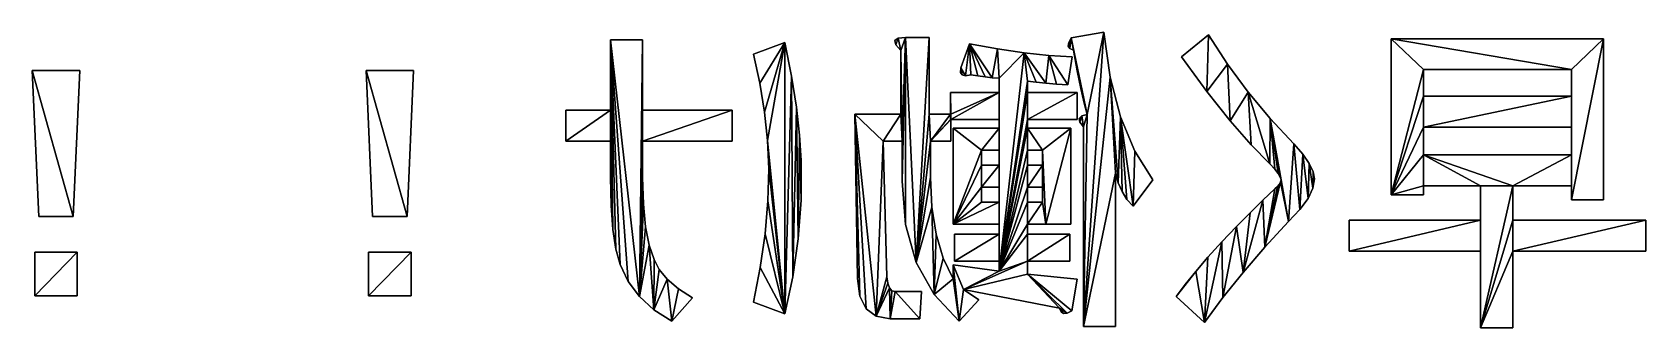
# Model space of a CAD drawing. Header units: metres. Extents: x -155 to 147, y -33 to 22.
import ezdxf

# ---------------------------------------------------------------- set-up
doc = ezdxf.new("R2010")
doc.units = ezdxf.units.M

msp = doc.modelspace()

# ---------------------------------------------------------------- linework, layer by layer
at = {"layer": 'layer1', "color": 1}
for points in [[(7.47078, 21.28582), (7.03865, 20.07083), (6.87168, 20.8302)], [(6.87168, 20.8302, -25), (7.03865, 20.07083, -25), (7.47078, 21.28582, -25)], [(7.47078, 21.28582), (6.87168, 20.8302), (6.87168, 20.8302, -25), (7.47078, 21.28582, -25)], [(7.47078, 21.28582), (7.97168, 19.00772), (7.03865, 20.07083)], [(7.03865, 20.07083, -25), (7.97168, 19.00772, -25), (7.47078, 21.28582, -25)], [(8.83594, 21.4377), (7.97168, 19.00772), (7.47078, 21.28582)], [(7.47078, 21.28582, -25), (7.97168, 19.00772, -25), (8.83594, 21.4377, -25)], [(8.83594, 21.4377), (7.47078, 21.28582), (7.47078, 21.28582, -25), (8.83594, 21.4377, -25)], [(8.83594, 21.4377), (8.21094, 2.0085), (7.97168, 19.00772)], [(7.97168, 19.00772, -25), (8.21094, 2.0085, -25), (8.83594, 21.4377, -25)], [(8.21094, -5.50205), (8.21094, 2.0085), (8.83594, 21.4377)], [(8.83594, 21.4377), (8.88142, -13.6196), (8.21094, -5.50205)], [(8.83594, 21.4377, -25), (8.21094, 2.0085, -25), (8.21094, -5.50205, -25)], [(8.21094, -5.50205, -25), (8.88142, -13.6196, -25), (8.83594, 21.4377, -25)], [(8.83594, 21.4377), (13.28945, 21.4377), (10.89287, -20.69714)], [(8.83594, 21.4377), (10.89287, -20.69714), (8.88142, -13.6196)], [(10.89287, -20.69714, -25), (13.28945, 21.4377, -25), (8.83594, 21.4377, -25)], [(8.88142, -13.6196, -25), (10.89287, -20.69714, -25), (8.83594, 21.4377, -25)], [(13.28945, 21.4377), (8.83594, 21.4377), (8.83594, 21.4377, -25), (13.28945, 21.4377, -25)], [(13.28945, 7.08076), (10.89287, -20.69714), (13.28945, 21.4377)], [(13.28945, 21.4377, -25), (10.89287, -20.69714, -25), (13.28945, 7.08076, -25)], [(13.28945, 7.08076), (13.28945, 21.4377), (13.28945, 21.4377, -25), (13.28945, 7.08076, -25)], [(39.66816, 19.3389), (39.42397, 20.49828), (39.86963, 21.38115)], [(39.86963, 21.38115, -25), (39.42397, 20.49828, -25), (39.66816, 19.3389, -25)], [(39.86963, 21.38115), (39.42397, 20.49828), (39.42397, 20.49828, -25), (39.86963, 21.38115, -25)], [(39.66816, 19.3389), (39.86963, 21.38115), (40.35801, 19.0624)], [(40.35801, 19.0624, -25), (39.86963, 21.38115, -25), (39.66816, 19.3389, -25)], [(46.00752, 22.40108), (42.90684, 7.00332), (39.86963, 21.38115)], [(39.86963, 21.38115, -25), (42.90684, 7.00332, -25), (46.00752, 22.40108, -25)], [(46.00752, 22.40108), (39.86963, 21.38115), (39.86963, 21.38115, -25), (46.00752, 22.40108, -25)], [(40.35801, 19.0624), (39.86963, 21.38115), (42.90684, 7.00332)], [(42.90684, 7.00332, -25), (39.86963, 21.38115, -25), (40.35801, 19.0624, -25)], [(47.22538, 13.97615), (42.18906, -32.6876), (46.00752, 22.40108)], [(46.00752, 22.40108), (42.18906, -32.6876), (42.90684, 7.00332)], [(46.00752, 22.40108, -25), (42.18906, -32.6876, -25), (47.22538, 13.97615, -25)], [(42.90684, 7.00332, -25), (42.18906, -32.6876, -25), (46.00752, 22.40108, -25)], [(47.22538, 13.97615), (46.00752, 22.40108), (46.00752, 22.40108, -25), (47.22538, 13.97615, -25)], [(65.63467, 21.92256), (65.30441, 11.33428), (60.52851, 17.80625)], [(60.52851, 17.80625, -25), (65.30441, 11.33428, -25), (65.63467, 21.92256, -25)], [(65.63467, 21.92256), (60.52851, 17.80625), (60.52851, 17.80625, -25), (65.63467, 21.92256, -25)], [(69.17809, 16.42735), (65.30441, 11.33428), (65.63467, 21.92256)], [(65.63467, 21.92256, -25), (65.30441, 11.33428, -25), (69.17809, 16.42735, -25)], [(69.17809, 16.42735), (65.63467, 21.92256), (65.63467, 21.92256, -25), (69.17809, 16.42735, -25)], [(139.5988, 21.19844), (133.5632, 15.4083), (99.82442, 21.19844)], [(99.82442, 21.19844), (133.5632, 15.4083), (105.8601, 15.4083)], [(99.82442, 21.19844), (105.8601, 15.4083), (99.82442, -8.04131)], [(99.82442, 21.19844, -25), (133.5632, 15.4083, -25), (139.5988, 21.19844, -25)], [(105.8601, 15.4083, -25), (133.5632, 15.4083, -25), (99.82442, 21.19844, -25)], [(99.82442, -8.04131, -25), (105.8601, 15.4083, -25), (99.82442, 21.19844, -25)], [(99.82442, 21.19844), (99.82442, -8.04131), (99.82442, -8.04131, -25), (99.82442, 21.19844, -25)], [(139.5988, 21.19844), (99.82442, 21.19844), (99.82442, 21.19844, -25), (139.5988, 21.19844, -25)], [(139.5988, 21.19844), (133.5632, -8.99844), (133.5632, 15.4083)], [(133.5632, -8.99844), (139.5988, 21.19844), (139.5988, -8.99844)], [(133.5632, 15.4083, -25), (133.5632, -8.99844, -25), (139.5988, 21.19844, -25)], [(139.5988, -8.99844, -25), (139.5988, 21.19844, -25), (133.5632, -8.99844, -25)], [(139.5988, -8.99844), (139.5988, 21.19844), (139.5988, 21.19844, -25), (139.5988, -8.99844, -25)], [(-46.39903, 20.95918), (-40.36338, 20.95918), (-40.97134, -27.06467)], [(-46.39903, 20.95918), (-40.97134, -27.06467), (-43.08198, -24.24913)], [(-46.39903, 20.95918), (-43.08198, -24.24913), (-44.57042, -21.1124)], [(-46.39903, 20.95918), (-44.57042, -21.1124), (-45.37043, -18.23063)], [(-46.39903, 20.95918), (-45.37043, -18.23063), (-45.94188, -14.54868)], [(-46.39903, 20.95918), (-45.94188, -14.54868), (-46.28474, -10.06656)], [(-46.39903, 20.95918), (-46.28474, -10.06656), (-46.39903, -4.78428)], [(-46.39903, 20.95918), (-46.39903, -4.78428), (-46.39903, 2.0085)], [(-46.39903, 20.95918), (-46.39903, 2.0085), (-46.39903, 7.79863)], [(-40.97134, -27.06467, -25), (-40.36338, 20.95918, -25), (-46.39903, 20.95918, -25)], [(-43.08198, -24.24913, -25), (-40.97134, -27.06467, -25), (-46.39903, 20.95918, -25)], [(-44.57042, -21.1124, -25), (-43.08198, -24.24913, -25), (-46.39903, 20.95918, -25)], [(-45.37043, -18.23063, -25), (-44.57042, -21.1124, -25), (-46.39903, 20.95918, -25)], [(-45.94188, -14.54868, -25), (-45.37043, -18.23063, -25), (-46.39903, 20.95918, -25)], [(-46.28474, -10.06656, -25), (-45.94188, -14.54868, -25), (-46.39903, 20.95918, -25)], [(-46.39903, -4.78428, -25), (-46.28474, -10.06656, -25), (-46.39903, 20.95918, -25)], [(-46.39903, 2.0085, -25), (-46.39903, -4.78428, -25), (-46.39903, 20.95918, -25)], [(-46.39903, 7.79863, -25), (-46.39903, 2.0085, -25), (-46.39903, 20.95918, -25)], [(-46.39903, 20.95918), (-46.39903, 7.79863), (-46.39903, 7.79863, -25), (-46.39903, 20.95918, -25)], [(-40.36338, 20.95918), (-46.39903, 20.95918), (-46.39903, 20.95918, -25), (-40.36338, 20.95918, -25)], [(-40.97134, -27.06467), (-40.36338, 20.95918), (-40.36338, 7.79863)], [(-40.36338, 7.79863, -25), (-40.36338, 20.95918, -25), (-40.97134, -27.06467, -25)], [(-40.36338, 7.79863), (-40.36338, 20.95918), (-40.36338, 20.95918, -25), (-40.36338, 7.79863, -25)], [(-13.72315, 20.48681), (-18.42837, 12.83874), (-19.59942, 18.31338)], [(-19.59942, 18.31338, -25), (-18.42837, 12.83874, -25), (-13.72315, 20.48681, -25)], [(-13.72315, 20.48681), (-19.59942, 18.31338), (-19.59942, 18.31338, -25), (-13.72315, 20.48681, -25)], [(-19.59942, 18.31338), (-18.42837, 12.83874), (-18.42837, 12.83874, -25), (-19.59942, 18.31338, -25)], [(-13.72315, 20.48681), (-17.55945, 7.43554), (-18.42837, 12.83874)], [(-18.42837, 12.83874, -25), (-17.55945, 7.43554, -25), (-13.72315, 20.48681, -25)], [(-13.72315, 20.48681), (-16.99268, 2.10379), (-17.55945, 7.43554)], [(-17.55945, 7.43554, -25), (-16.99268, 2.10379, -25), (-13.72315, 20.48681, -25)], [(-13.7504, -30.30537), (-16.99268, 2.10379), (-13.72315, 20.48681)], [(-13.72315, 20.48681, -25), (-16.99268, 2.10379, -25), (-13.7504, -30.30537, -25)], [(-13.7504, -30.30537), (-13.72315, 20.48681), (-12.48781, 14.14912)], [(-12.48781, 14.14912, -25), (-13.72315, 20.48681, -25), (-13.7504, -30.30537, -25)], [(-12.48781, 14.14912), (-13.72315, 20.48681), (-13.72315, 20.48681, -25), (-12.48781, 14.14912, -25)], [(6.87168, 20.8302), (7.03865, 20.07083), (7.03865, 20.07083, -25), (6.87168, 20.8302, -25)], [(7.03865, 20.07083), (7.97168, 19.00772), (7.97168, 19.00772, -25), (7.03865, 20.07083, -25)], [(7.97168, 19.00772), (8.21094, 2.0085), (7.97168, 7.08076)], [(7.97168, 7.08076, -25), (8.21094, 2.0085, -25), (7.97168, 19.00772, -25)], [(7.97168, 19.00772), (7.97168, 7.08076), (7.97168, 7.08076, -25), (7.97168, 19.00772, -25)], [(20.87266, 20.24756), (20.10582, 14.26095), (19.24189, 15.71494)], [(19.24189, 15.71494, -25), (20.10582, 14.26095, -25), (20.87266, 20.24756, -25)], [(20.87266, 20.24756), (19.24189, 15.71494), (19.24189, 15.71494, -25), (20.87266, 20.24756, -25)], [(20.87266, 20.24756), (21.11279, 14.45117), (20.10582, 14.26095)], [(20.10582, 14.26095, -25), (21.11279, 14.45117, -25), (20.87266, 20.24756, -25)], [(22.43677, 14.23283), (21.11279, 14.45117), (20.87266, 20.24756)], [(26.12273, 19.28118), (25.07856, 13.89645), (20.87266, 20.24756)], [(20.87266, 20.24756), (25.07856, 13.89645), (23.75869, 14.04793)], [(20.87266, 20.24756), (23.75869, 14.04793), (22.43677, 14.23283)], [(20.87266, 20.24756, -25), (21.11279, 14.45117, -25), (22.43677, 14.23283, -25)], [(20.87266, 20.24756, -25), (25.07856, 13.89645, -25), (26.12273, 19.28118, -25)], [(23.75869, 14.04793, -25), (25.07856, 13.89645, -25), (20.87266, 20.24756, -25)], [(22.43677, 14.23283, -25), (23.75869, 14.04793, -25), (20.87266, 20.24756, -25)], [(26.12273, 19.28118), (20.87266, 20.24756), (20.87266, 20.24756, -25), (26.12273, 19.28118, -25)], [(26.12273, 19.28118), (26.39639, 13.77842), (25.07856, 13.89645)], [(25.07856, 13.89645, -25), (26.39639, 13.77842, -25), (26.12273, 19.28118, -25)], [(31.07549, 18.55391), (26.39639, 13.77842), (26.12273, 19.28118)], [(26.12273, 19.28118, -25), (26.39639, 13.77842, -25), (31.07549, 18.55391, -25)], [(31.07549, 18.55391), (26.12273, 19.28118), (26.12273, 19.28118, -25), (31.07549, 18.55391, -25)], [(31.07549, 18.55391), (31.71416, 13.25479), (26.39639, -22.34473)], [(31.07549, 18.55391), (26.39639, -22.34473), (26.39639, 13.77842)], [(26.39639, -22.34473, -25), (31.71416, 13.25479, -25), (31.07549, 18.55391, -25)], [(26.39639, 13.77842, -25), (26.39639, -22.34473, -25), (31.07549, 18.55391, -25)], [(33.34777, 13.03227), (31.71416, 13.25479), (31.07549, 18.55391)], [(35.73093, 18.06575), (35.15252, 12.83845), (31.07549, 18.55391)], [(31.07549, 18.55391), (35.15252, 12.83845), (33.34777, 13.03227)], [(31.07549, 18.55391, -25), (31.71416, 13.25479, -25), (33.34777, 13.03227, -25)], [(31.07549, 18.55391, -25), (35.15252, 12.83845, -25), (35.73093, 18.06575, -25)], [(33.34777, 13.03227, -25), (35.15252, 12.83845, -25), (31.07549, 18.55391, -25)], [(35.73093, 18.06575), (31.07549, 18.55391), (31.07549, 18.55391, -25), (35.73093, 18.06575, -25)], [(39.35681, 19.81753), (39.42397, 20.49828), (39.66816, 19.3389)], [(39.66816, 19.3389, -25), (39.42397, 20.49828, -25), (39.35681, 19.81753, -25)], [(39.42397, 20.49828), (39.35681, 19.81753), (39.35681, 19.81753, -25), (39.42397, 20.49828, -25)], [(39.35681, 19.81753), (39.66816, 19.3389), (39.66816, 19.3389, -25), (39.35681, 19.81753, -25)], [(39.66816, 19.3389), (40.35801, 19.0624), (40.35801, 19.0624, -25), (39.66816, 19.3389, -25)], [(40.35801, 19.0624), (42.90684, 7.00332), (42.3023, 9.13052)], [(40.35801, 19.0624), (42.3023, 9.13052), (41.67598, 11.84944)], [(40.35801, 19.0624), (41.67598, 11.84944), (41.02788, 15.16006)], [(42.3023, 9.13052, -25), (42.90684, 7.00332, -25), (40.35801, 19.0624, -25)], [(41.67598, 11.84944, -25), (42.3023, 9.13052, -25), (40.35801, 19.0624, -25)], [(41.02788, 15.16006, -25), (41.67598, 11.84944, -25), (40.35801, 19.0624, -25)], [(40.35801, 19.0624), (41.02788, 15.16006), (41.02788, 15.16006, -25), (40.35801, 19.0624, -25)], [(-154.6723, 15.21641), (-145.7652, 15.21641), (-146.989, -12.10918)], [(-154.6723, 15.21641), (-146.989, -12.10918), (-153.4388, -12.10918)], [(-146.989, -12.10918, -25), (-145.7652, 15.21641, -25), (-154.6723, 15.21641, -25)], [(-153.4388, -12.10918, -25), (-146.989, -12.10918, -25), (-154.6723, 15.21641, -25)], [(-154.6723, 15.21641), (-153.4388, -12.10918), (-153.4388, -12.10918, -25), (-154.6723, 15.21641, -25)], [(-145.7652, 15.21641), (-154.6723, 15.21641), (-154.6723, 15.21641, -25), (-145.7652, 15.21641, -25)], [(-146.989, -12.10918), (-145.7652, 15.21641), (-145.7652, 15.21641, -25), (-146.989, -12.10918, -25)], [(-92.16602, 15.21641), (-83.25899, 15.21641), (-84.48272, -12.10918)], [(-92.16602, 15.21641), (-84.48272, -12.10918), (-90.93253, -12.10918)], [(-84.48272, -12.10918, -25), (-83.25899, 15.21641, -25), (-92.16602, 15.21641, -25)], [(-90.93253, -12.10918, -25), (-84.48272, -12.10918, -25), (-92.16602, 15.21641, -25)], [(-92.16602, 15.21641), (-90.93253, -12.10918), (-90.93253, -12.10918, -25), (-92.16602, 15.21641, -25)], [(-83.25899, 15.21641), (-92.16602, 15.21641), (-92.16602, 15.21641, -25), (-83.25899, 15.21641, -25)], [(-84.48272, -12.10918), (-83.25899, 15.21641), (-83.25899, 15.21641, -25), (-84.48272, -12.10918, -25)], [(19.24189, 15.71494), (19.45835, 14.40818), (19.17037, 14.89284)], [(19.17037, 14.89284, -25), (19.45835, 14.40818, -25), (19.24189, 15.71494, -25)], [(19.24189, 15.71494), (19.17037, 14.89284), (19.17037, 14.89284, -25), (19.24189, 15.71494, -25)], [(19.24189, 15.71494), (20.10582, 14.26095), (19.45835, 14.40818)], [(19.45835, 14.40818, -25), (20.10582, 14.26095, -25), (19.24189, 15.71494, -25)], [(35.73093, 18.06575), (37.12839, 12.67333), (35.15252, 12.83845)], [(35.15252, 12.83845, -25), (37.12839, 12.67333, -25), (35.73093, 18.06575, -25)], [(39.27539, 12.53691), (37.12839, 12.67333), (35.73093, 18.06575)], [(39.27539, 12.53691), (35.73093, 18.06575), (40.08906, 17.8167)], [(35.73093, 18.06575, -25), (37.12839, 12.67333, -25), (39.27539, 12.53691, -25)], [(40.08906, 17.8167, -25), (35.73093, 18.06575, -25), (39.27539, 12.53691, -25)], [(40.08906, 17.8167), (35.73093, 18.06575), (35.73093, 18.06575, -25), (40.08906, 17.8167, -25)], [(39.27539, 12.53691), (40.08906, 17.8167), (40.08906, 17.8167, -25), (39.27539, 12.53691, -25)], [(41.02788, 15.16006), (41.67598, 11.84944), (41.67598, 11.84944, -25), (41.02788, 15.16006, -25)], [(60.52851, 17.80625), (65.30441, 11.33428), (65.30441, 11.33428, -25), (60.52851, 17.80625, -25)], [(69.17809, 16.42735), (69.65945, 5.83516), (65.30441, 11.33428)], [(65.30441, 11.33428, -25), (69.65945, 5.83516, -25), (69.17809, 16.42735, -25)], [(73.01479, 11.19651), (69.65945, 5.83516), (69.17809, 16.42735)], [(69.17809, 16.42735, -25), (69.65945, 5.83516, -25), (73.01479, 11.19651, -25)], [(73.01479, 11.19651), (69.17809, 16.42735), (69.17809, 16.42735, -25), (73.01479, 11.19651, -25)], [(99.82442, -8.04131), (105.8601, 15.4083), (105.8601, 10.43076)], [(105.8601, 10.43076, -25), (105.8601, 15.4083, -25), (99.82442, -8.04131, -25)], [(105.8601, 15.4083), (133.5632, 15.4083), (133.5632, 15.4083, -25), (105.8601, 15.4083, -25)], [(105.8601, 10.43076), (105.8601, 15.4083), (105.8601, 15.4083, -25), (105.8601, 10.43076, -25)], [(133.5632, 15.4083), (133.5632, -8.99844), (133.5632, -6.36641)], [(133.5632, 15.4083), (133.5632, -6.36641), (133.5632, -0.57627)], [(133.5632, 4.64062), (133.5632, 10.43076), (133.5632, 15.4083)], [(133.5632, 4.64062), (133.5632, 15.4083), (133.5632, -0.57627)], [(133.5632, -6.36641, -25), (133.5632, -8.99844, -25), (133.5632, 15.4083, -25)], [(133.5632, -0.57627, -25), (133.5632, -6.36641, -25), (133.5632, 15.4083, -25)], [(133.5632, 15.4083, -25), (133.5632, 10.43076, -25), (133.5632, 4.64062, -25)], [(133.5632, -0.57627, -25), (133.5632, 15.4083, -25), (133.5632, 4.64062, -25)], [(133.5632, 15.4083), (133.5632, 10.43076), (133.5632, 10.43076, -25), (133.5632, 15.4083, -25)], [(-18.42837, 12.83874), (-17.55945, 7.43554), (-17.55945, 7.43554, -25), (-18.42837, 12.83874, -25)], [(-13.7504, -30.30537), (-12.48781, 14.14912), (-12.23313, -23.37663)], [(-12.23313, -23.37663, -25), (-12.48781, 14.14912, -25), (-13.7504, -30.30537, -25)], [(-11.57115, 8.3541), (-12.23313, -23.37663), (-12.48781, 14.14912)], [(-12.48781, 14.14912, -25), (-12.23313, -23.37663, -25), (-11.57115, 8.3541, -25)], [(-11.57115, 8.3541), (-12.48781, 14.14912), (-12.48781, 14.14912, -25), (-11.57115, 8.3541, -25)], [(19.17037, 14.89284), (19.45835, 14.40818), (19.45835, 14.40818, -25), (19.17037, 14.89284, -25)], [(19.45835, 14.40818), (20.10582, 14.26095), (20.10582, 14.26095, -25), (19.45835, 14.40818, -25)], [(20.10582, 14.26095), (21.11279, 14.45117), (21.11279, 14.45117, -25), (20.10582, 14.26095, -25)], [(21.11279, 14.45117), (22.43677, 14.23283), (22.43677, 14.23283, -25), (21.11279, 14.45117, -25)], [(22.43677, 14.23283), (23.75869, 14.04793), (23.75869, 14.04793, -25), (22.43677, 14.23283, -25)], [(23.75869, 14.04793), (25.07856, 13.89645), (25.07856, 13.89645, -25), (23.75869, 14.04793, -25)], [(25.07856, 13.89645), (26.39639, 13.77842), (26.39639, 13.77842, -25), (25.07856, 13.89645, -25)], [(26.39639, 13.77842), (26.39639, -22.34473), (26.39639, -20.48399)], [(26.39639, 13.77842), (26.39639, -20.48399), (26.39639, -15.41172)], [(26.39639, 13.77842), (26.39639, -15.41172), (26.39639, -13.54482)], [(26.39639, 13.77842), (26.39639, -13.54482), (26.39639, -9.42969)], [(26.39639, 13.77842), (26.39639, -9.42969), (26.39639, -6.60567)], [(26.39639, 13.77842), (26.39639, -6.60567), (26.39639, -2.49053)], [(26.39639, 13.77842), (26.39639, -2.49053), (26.39639, 0.3335)], [(26.39639, 13.77842), (26.39639, 0.3335), (26.39639, 4.44863)], [(26.39639, 13.77842), (26.39639, 4.44863), (26.39639, 6.07627)], [(26.39639, 13.77842), (26.39639, 6.07627), (26.39639, 11.14853)], [(26.39639, -20.48399, -25), (26.39639, -22.34473, -25), (26.39639, 13.77842, -25)], [(26.39639, -15.41172, -25), (26.39639, -20.48399, -25), (26.39639, 13.77842, -25)], [(26.39639, -13.54482, -25), (26.39639, -15.41172, -25), (26.39639, 13.77842, -25)], [(26.39639, -9.42969, -25), (26.39639, -13.54482, -25), (26.39639, 13.77842, -25)], [(26.39639, -6.60567, -25), (26.39639, -9.42969, -25), (26.39639, 13.77842, -25)], [(26.39639, -2.49053, -25), (26.39639, -6.60567, -25), (26.39639, 13.77842, -25)], [(26.39639, 0.3335, -25), (26.39639, -2.49053, -25), (26.39639, 13.77842, -25)], [(26.39639, 4.44863, -25), (26.39639, 0.3335, -25), (26.39639, 13.77842, -25)], [(26.39639, 6.07627, -25), (26.39639, 4.44863, -25), (26.39639, 13.77842, -25)], [(26.39639, 11.14853, -25), (26.39639, 6.07627, -25), (26.39639, 13.77842, -25)], [(26.39639, 13.77842), (26.39639, 11.14853), (26.39639, 11.14853, -25), (26.39639, 13.77842, -25)], [(31.71416, 11.14853), (26.39639, -22.34473), (31.71416, 13.25479)], [(31.71416, 13.25479, -25), (26.39639, -22.34473, -25), (31.71416, 11.14853, -25)], [(31.71416, 13.25479), (33.34777, 13.03227), (33.34777, 13.03227, -25), (31.71416, 13.25479, -25)], [(31.71416, 11.14853), (31.71416, 13.25479), (31.71416, 13.25479, -25), (31.71416, 11.14853, -25)], [(33.34777, 13.03227), (35.15252, 12.83845), (35.15252, 12.83845, -25), (33.34777, 13.03227, -25)], [(35.15252, 12.83845), (37.12839, 12.67333), (37.12839, 12.67333, -25), (35.15252, 12.83845, -25)], [(37.12839, 12.67333), (39.27539, 12.53691), (39.27539, 12.53691, -25), (37.12839, 12.67333, -25)], [(47.22538, 13.97615), (48.22471, -3.97354), (42.18906, -32.6876)], [(42.18906, -32.6876, -25), (48.22471, -3.97354, -25), (47.22538, 13.97615, -25)], [(48.71683, -5.78514), (48.22471, -3.97354), (47.22538, 13.97615)], [(49.1574, 6.55881), (48.71683, -5.78514), (47.22538, 13.97615)], [(47.22538, 13.97615, -25), (48.22471, -3.97354, -25), (48.71683, -5.78514, -25)], [(47.22538, 13.97615, -25), (48.71683, -5.78514, -25), (49.1574, 6.55881, -25)], [(49.1574, 6.55881), (47.22538, 13.97615), (47.22538, 13.97615, -25), (49.1574, 6.55881, -25)], [(26.39639, 11.14853), (17.35723, 7.08076), (17.30371, 11.14853)], [(17.30371, 11.14853), (17.35723, 7.08076), (17.30371, 7.08076)], [(17.30371, 11.14853, -25), (17.35723, 7.08076, -25), (26.39639, 11.14853, -25)], [(17.30371, 7.08076, -25), (17.35723, 7.08076, -25), (17.30371, 11.14853, -25)], [(17.30371, 11.14853), (17.30371, 6.07627), (17.30371, 6.07627, -25), (17.30371, 11.14853, -25)], [(26.39639, 11.14853), (17.30371, 11.14853), (17.30371, 11.14853, -25), (26.39639, 11.14853, -25)], [(26.39639, 6.07627), (17.35723, 6.07627), (26.39639, 11.14853)], [(26.39639, 11.14853), (17.35723, 6.07627), (17.35723, 7.08076)], [(26.39639, 11.14853, -25), (17.35723, 6.07627, -25), (26.39639, 6.07627, -25)], [(17.35723, 7.08076, -25), (17.35723, 6.07627, -25), (26.39639, 11.14853, -25)], [(31.71416, 6.07627), (26.39639, -22.34473), (31.71416, 11.14853)], [(31.71416, 11.14853, -25), (26.39639, -22.34473, -25), (31.71416, 6.07627, -25)], [(31.71416, 6.07627), (31.71416, 11.14853), (41.04619, 11.14853)], [(31.71416, 6.07627), (41.04619, 11.14853), (41.04619, 6.07627)], [(41.04619, 11.14853, -25), (31.71416, 11.14853, -25), (31.71416, 6.07627, -25)], [(41.04619, 6.07627, -25), (41.04619, 11.14853, -25), (31.71416, 6.07627, -25)], [(41.04619, 11.14853), (31.71416, 11.14853), (31.71416, 11.14853, -25), (41.04619, 11.14853, -25)], [(41.04619, 6.07627), (41.04619, 11.14853), (41.04619, 11.14853, -25), (41.04619, 6.07627, -25)], [(41.67598, 11.84944), (42.3023, 9.13052), (42.3023, 9.13052, -25), (41.67598, 11.84944, -25)], [(42.3023, 9.13052), (42.90684, 7.00332), (42.90684, 7.00332, -25), (42.3023, 9.13052, -25)], [(65.30441, 11.33428), (69.65945, 5.83516), (69.65945, 5.83516, -25), (65.30441, 11.33428, -25)], [(73.01479, 11.19651), (73.59362, 1.30889), (69.65945, 5.83516)], [(69.65945, 5.83516, -25), (73.59362, 1.30889, -25), (73.01479, 11.19651, -25)], [(77.10693, -2.24453), (73.59362, 1.30889), (73.01479, 11.19651)], [(77.14479, 6.23004), (77.10693, -2.24453), (73.01479, 11.19651)], [(73.01479, 11.19651, -25), (73.59362, 1.30889, -25), (77.10693, -2.24453, -25)], [(73.01479, 11.19651, -25), (77.10693, -2.24453, -25), (77.14479, 6.23004, -25)], [(77.14479, 6.23004), (73.01479, 11.19651), (73.01479, 11.19651, -25), (77.14479, 6.23004, -25)], [(99.82442, -8.04131), (105.8601, 10.43076), (105.8601, 4.64062)], [(105.8601, 4.64062, -25), (105.8601, 10.43076, -25), (99.82442, -8.04131, -25)], [(105.8601, 4.64062), (105.8601, 10.43076), (133.5632, 10.43076)], [(105.8601, 4.64062), (133.5632, 10.43076), (133.5632, 4.64062)], [(133.5632, 10.43076, -25), (105.8601, 10.43076, -25), (105.8601, 4.64062, -25)], [(133.5632, 4.64062, -25), (133.5632, 10.43076, -25), (105.8601, 4.64062, -25)], [(133.5632, 10.43076), (105.8601, 10.43076), (105.8601, 10.43076, -25), (133.5632, 10.43076, -25)], [(-46.39903, 7.79863), (-46.39903, 2.0085), (-54.77383, 2.0085)], [(-46.39903, 7.79863), (-54.77383, 2.0085), (-54.77383, 7.79863)], [(-54.77383, 2.0085, -25), (-46.39903, 2.0085, -25), (-46.39903, 7.79863, -25)], [(-54.77383, 7.79863, -25), (-54.77383, 2.0085, -25), (-46.39903, 7.79863, -25)], [(-54.77383, 7.79863), (-54.77383, 2.0085), (-54.77383, 2.0085, -25), (-54.77383, 7.79863, -25)], [(-46.39903, 7.79863), (-54.77383, 7.79863), (-54.77383, 7.79863, -25), (-46.39903, 7.79863, -25)], [(-40.97134, -27.06467), (-40.36338, 7.79863), (-40.36338, 2.0085)], [(-40.36338, 2.0085, -25), (-40.36338, 7.79863, -25), (-40.97134, -27.06467, -25)], [(-40.36338, 2.0085), (-40.36338, 7.79863), (-23.61358, 7.79863)], [(-40.36338, 2.0085), (-23.61358, 7.79863), (-23.61358, 2.0085)], [(-23.61358, 7.79863, -25), (-40.36338, 7.79863, -25), (-40.36338, 2.0085, -25)], [(-23.61358, 2.0085, -25), (-23.61358, 7.79863, -25), (-40.36338, 2.0085, -25)], [(-23.61358, 7.79863), (-40.36338, 7.79863), (-40.36338, 7.79863, -25), (-23.61358, 7.79863, -25)], [(-23.61358, 2.0085), (-23.61358, 7.79863), (-23.61358, 7.79863, -25), (-23.61358, 2.0085, -25)], [(-17.55945, 7.43554), (-16.99268, 2.10379), (-16.99268, 2.10379, -25), (-17.55945, 7.43554, -25)], [(-11.57115, 8.3541), (-11.21795, -16.28413), (-12.23313, -23.37663)], [(-12.23313, -23.37663, -25), (-11.21795, -16.28413, -25), (-11.57115, 8.3541, -25)], [(-10.97316, 3.10176), (-11.21795, -16.28413), (-11.57115, 8.3541)], [(-11.57115, 8.3541, -25), (-11.21795, -16.28413, -25), (-10.97316, 3.10176, -25)], [(-10.97316, 3.10176), (-11.57115, 8.3541), (-11.57115, 8.3541, -25), (-10.97316, 3.10176, -25)], [(7.97168, 7.08076), (4.67529, 2.0085), (-0.64248, 7.08076)], [(-0.64248, 7.08076), (4.67529, 2.0085), (3.38507, -30.7899)], [(-0.64248, 7.08076), (3.38507, -30.7899), (1.50552, -29.37737)], [(-0.64248, 7.08076), (1.50552, -29.37737), (0.32589, -27.02315)], [(-0.64248, 7.08076), (0.32589, -27.02315), (-0.15381, -23.72725)], [(-0.64248, 7.08076, -25), (4.67529, 2.0085, -25), (7.97168, 7.08076, -25)], [(3.38507, -30.7899, -25), (4.67529, 2.0085, -25), (-0.64248, 7.08076, -25)], [(1.50552, -29.37737, -25), (3.38507, -30.7899, -25), (-0.64248, 7.08076, -25)], [(0.32589, -27.02315, -25), (1.50552, -29.37737, -25), (-0.64248, 7.08076, -25)], [(-0.15381, -23.72725, -25), (0.32589, -27.02315, -25), (-0.64248, 7.08076, -25)], [(-0.64248, 7.08076), (-0.15381, -23.72725), (-0.15381, -23.72725, -25), (-0.64248, 7.08076, -25)], [(7.97168, 7.08076), (-0.64248, 7.08076), (-0.64248, 7.08076, -25), (7.97168, 7.08076, -25)], [(7.97168, 7.08076), (8.21094, 2.0085), (4.67529, 2.0085)], [(4.67529, 2.0085, -25), (8.21094, 2.0085, -25), (7.97168, 7.08076, -25)], [(13.52871, 2.0085), (10.89287, -20.69714), (13.28945, 7.08076)], [(13.28945, 7.08076, -25), (10.89287, -20.69714, -25), (13.52871, 2.0085, -25)], [(13.52871, 2.0085), (13.28945, 7.08076), (17.30371, 7.08076)], [(17.30371, 7.08076, -25), (13.28945, 7.08076, -25), (13.52871, 2.0085, -25)], [(17.35723, 7.08076), (13.28945, 7.08076), (13.28945, 7.08076, -25), (17.35723, 7.08076, -25)], [(13.52871, 2.0085), (17.30371, 7.08076), (17.30371, 6.07627)], [(17.30371, 6.07627, -25), (17.30371, 7.08076, -25), (13.52871, 2.0085, -25)], [(13.52871, 2.0085), (17.30371, 6.07627), (17.35723, 6.07627)], [(13.52871, 2.0085), (17.35723, 6.07627), (17.35723, 2.0085)], [(17.35723, 6.07627, -25), (17.30371, 6.07627, -25), (13.52871, 2.0085, -25)], [(17.35723, 2.0085, -25), (17.35723, 6.07627, -25), (13.52871, 2.0085, -25)], [(17.30371, 6.07627), (26.39639, 6.07627), (26.39639, 6.07627, -25), (17.30371, 6.07627, -25)], [(17.35723, 2.0085), (17.35723, 7.08076), (17.35723, 7.08076, -25), (17.35723, 2.0085, -25)], [(31.71416, 4.44863), (26.39639, -22.34473), (31.71416, 6.07627)], [(31.71416, 6.07627, -25), (26.39639, -22.34473, -25), (31.71416, 4.44863, -25)], [(26.39639, 6.07627), (26.39639, 4.44863), (26.39639, 4.44863, -25), (26.39639, 6.07627, -25)], [(31.71416, 6.07627), (41.04619, 6.07627), (41.04619, 6.07627, -25), (31.71416, 6.07627, -25)], [(31.71416, 4.44863), (31.71416, 6.07627), (31.71416, 6.07627, -25), (31.71416, 4.44863, -25)], [(41.87496, 6.73097), (41.51608, 5.56852), (41.41138, 6.25271)], [(41.41138, 6.25271, -25), (41.51608, 5.56852, -25), (41.87496, 6.73097, -25)], [(41.87496, 6.73097), (41.41138, 6.25271), (41.41138, 6.25271, -25), (41.87496, 6.73097, -25)], [(41.41138, 6.25271), (41.51608, 5.56852), (41.51608, 5.56852, -25), (41.41138, 6.25271, -25)], [(41.87496, 6.73097), (42.18906, 4.67842), (41.51608, 5.56852)], [(41.51608, 5.56852, -25), (42.18906, 4.67842, -25), (41.87496, 6.73097, -25)], [(41.87496, 6.73097), (42.90684, 7.00332), (42.18906, 4.67842)], [(42.18906, 4.67842, -25), (42.90684, 7.00332, -25), (41.87496, 6.73097, -25)], [(42.90684, 7.00332), (41.87496, 6.73097), (41.87496, 6.73097, -25), (42.90684, 7.00332, -25)], [(42.90684, 7.00332), (42.18906, -32.6876), (42.18906, 4.67842)], [(42.18906, 4.67842, -25), (42.18906, -32.6876, -25), (42.90684, 7.00332, -25)], [(49.1574, 6.55881), (49.42395, -7.4259), (48.71683, -5.78514)], [(48.71683, -5.78514, -25), (49.42395, -7.4259, -25), (49.1574, 6.55881, -25)], [(49.1574, 6.55881), (51.80356, 0.14905), (51.4832, -10.19492)], [(49.1574, 6.55881), (51.4832, -10.19492), (50.34608, -8.89583)], [(49.1574, 6.55881), (50.34608, -8.89583), (49.42395, -7.4259)], [(51.4832, -10.19492, -25), (51.80356, 0.14905, -25), (49.1574, 6.55881, -25)], [(50.34608, -8.89583, -25), (51.4832, -10.19492, -25), (49.1574, 6.55881, -25)], [(49.42395, -7.4259, -25), (50.34608, -8.89583, -25), (49.1574, 6.55881, -25)], [(51.80356, 0.14905), (49.1574, 6.55881), (49.1574, 6.55881, -25), (51.80356, 0.14905, -25)], [(77.14479, 6.23004), (78.01936, -3.21525), (77.10693, -2.24453)], [(77.10693, -2.24453, -25), (78.01936, -3.21525, -25), (77.14479, 6.23004, -25)], [(77.14479, 6.23004), (81.56807, 1.52793), (80.59229, -13.06631)], [(77.14479, 6.23004), (80.59229, -13.06631), (79.19248, -5.26279)], [(77.14479, 6.23004), (79.19248, -5.26279), (79.06213, -4.72438)], [(77.14479, 6.23004), (79.06213, -4.72438), (78.6711, -4.04187)], [(77.14479, 6.23004), (78.6711, -4.04187), (78.01936, -3.21525)], [(80.59229, -13.06631, -25), (81.56807, 1.52793, -25), (77.14479, 6.23004, -25)], [(79.19248, -5.26279, -25), (80.59229, -13.06631, -25), (77.14479, 6.23004, -25)], [(79.06213, -4.72438, -25), (79.19248, -5.26279, -25), (77.14479, 6.23004, -25)], [(78.6711, -4.04187, -25), (79.06213, -4.72438, -25), (77.14479, 6.23004, -25)], [(78.01936, -3.21525, -25), (78.6711, -4.04187, -25), (77.14479, 6.23004, -25)], [(81.56807, 1.52793), (77.14479, 6.23004), (77.14479, 6.23004, -25), (81.56807, 1.52793, -25)], [(-10.97316, 3.10176), (-10.70486, -9.02789), (-11.21795, -16.28413)], [(-11.21795, -16.28413, -25), (-10.70486, -9.02789, -25), (-10.97316, 3.10176, -25)], [(-10.69385, -1.60791), (-10.70486, -9.02789), (-10.97316, 3.10176)], [(-10.97316, 3.10176, -25), (-10.70486, -9.02789, -25), (-10.69385, -1.60791, -25)], [(-10.69385, -1.60791), (-10.97316, 3.10176), (-10.97316, 3.10176, -25), (-10.69385, -1.60791, -25)], [(23.1, 0.3335), (17.78223, -13.54482), (17.78223, 4.44863)], [(23.1, 0.3335), (17.78223, 4.44863), (26.39639, 4.44863)], [(17.78223, 4.44863, -25), (17.78223, -13.54482, -25), (23.1, 0.3335, -25)], [(26.39639, 4.44863, -25), (17.78223, 4.44863, -25), (23.1, 0.3335, -25)], [(17.78223, 4.44863), (17.78223, -13.54482), (17.78223, -13.54482, -25), (17.78223, 4.44863, -25)], [(26.39639, 4.44863), (17.78223, 4.44863), (17.78223, 4.44863, -25), (26.39639, 4.44863, -25)], [(23.1, 0.3335), (26.39639, 4.44863), (26.39639, 0.3335)], [(26.39639, 0.3335, -25), (26.39639, 4.44863, -25), (23.1, 0.3335, -25)], [(31.71416, 4.44863), (31.71416, 0.3335), (26.39639, -22.34473)], [(26.39639, -22.34473, -25), (31.71416, 0.3335, -25), (31.71416, 4.44863, -25)], [(31.71416, 4.44863), (39.8498, 4.44863), (34.53203, 0.3335)], [(34.53203, 0.3335), (31.71416, 0.3335), (31.71416, 4.44863)], [(34.53203, 0.3335, -25), (39.8498, 4.44863, -25), (31.71416, 4.44863, -25)], [(31.71416, 4.44863, -25), (31.71416, 0.3335, -25), (34.53203, 0.3335, -25)], [(39.8498, 4.44863), (31.71416, 4.44863), (31.71416, 4.44863, -25), (39.8498, 4.44863, -25)], [(34.53203, 0.3335), (39.8498, 4.44863), (35.15703, -13.54482)], [(35.15703, -13.54482, -25), (39.8498, 4.44863, -25), (34.53203, 0.3335, -25)], [(35.15703, -13.54482), (39.8498, 4.44863), (39.8498, -13.54482)], [(39.8498, -13.54482, -25), (39.8498, 4.44863, -25), (35.15703, -13.54482, -25)], [(39.8498, -13.54482), (39.8498, 4.44863), (39.8498, 4.44863, -25), (39.8498, -13.54482, -25)], [(41.51608, 5.56852), (42.18906, 4.67842), (42.18906, 4.67842, -25), (41.51608, 5.56852, -25)], [(42.18906, 4.67842), (42.18906, -32.6876), (42.18906, -32.6876, -25), (42.18906, 4.67842, -25)], [(69.65945, 5.83516), (73.59362, 1.30889), (73.59362, 1.30889, -25), (69.65945, 5.83516, -25)], [(105.8601, -0.57627), (99.82442, -8.04131), (105.8601, 4.64062)], [(105.8601, 4.64062, -25), (99.82442, -8.04131, -25), (105.8601, -0.57627, -25)], [(105.8601, 4.64062), (133.5632, 4.64062), (133.5632, 4.64062, -25), (105.8601, 4.64062, -25)], [(105.8601, -0.57627), (105.8601, 4.64062), (105.8601, 4.64062, -25), (105.8601, -0.57627, -25)], [(133.5632, 4.64062), (133.5632, -0.57627), (133.5632, -0.57627, -25), (133.5632, 4.64062, -25)], [(-54.77383, 2.0085), (-46.39903, 2.0085), (-46.39903, 2.0085, -25), (-54.77383, 2.0085, -25)], [(-46.39903, 2.0085), (-46.39903, -4.78428), (-46.39903, -4.78428, -25), (-46.39903, 2.0085, -25)], [(-40.97134, -27.06467), (-40.36338, 2.0085), (-40.36338, -4.78428)], [(-40.36338, -4.78428, -25), (-40.36338, 2.0085, -25), (-40.97134, -27.06467, -25)], [(-40.36338, 2.0085), (-23.61358, 2.0085), (-23.61358, 2.0085, -25), (-40.36338, 2.0085, -25)], [(-40.36338, -4.78428), (-40.36338, 2.0085), (-40.36338, 2.0085, -25), (-40.36338, -4.78428, -25)], [(-13.7504, -30.30537), (-16.72803, -3.15654), (-16.99268, 2.10379)], [(-16.99268, 2.10379, -25), (-16.72803, -3.15654, -25), (-13.7504, -30.30537, -25)], [(-16.99268, 2.10379), (-16.72803, -3.15654), (-16.72803, -3.15654, -25), (-16.99268, 2.10379, -25)], [(3.38507, -30.7899), (4.67529, 2.0085), (5.39189, -23.3919)], [(5.39189, -23.3919, -25), (4.67529, 2.0085, -25), (3.38507, -30.7899, -25)], [(4.67529, 2.0085), (8.21094, 2.0085), (8.21094, 2.0085, -25), (4.67529, 2.0085, -25)], [(5.39189, -23.3919), (4.67529, 2.0085), (4.67529, 2.0085, -25), (5.39189, -23.3919, -25)], [(8.21094, 2.0085), (8.21094, -5.50205), (8.21094, -5.50205, -25), (8.21094, 2.0085, -25)], [(13.52871, 2.0085), (13.52871, -4.78428), (10.89287, -20.69714)], [(10.89287, -20.69714, -25), (13.52871, -4.78428, -25), (13.52871, 2.0085, -25)], [(13.52871, 2.0085), (17.35723, 2.0085), (17.35723, 2.0085, -25), (13.52871, 2.0085, -25)], [(13.52871, -4.78428), (13.52871, 2.0085), (13.52871, 2.0085, -25), (13.52871, -4.78428, -25)], [(23.1, -2.49053), (17.78223, -13.54482), (23.1, 0.3335)], [(23.1, 0.3335, -25), (17.78223, -13.54482, -25), (23.1, -2.49053, -25)], [(23.1, 0.3335), (26.39639, 0.3335), (26.39639, 0.3335, -25), (23.1, 0.3335, -25)], [(23.1, -2.49053), (23.1, 0.3335), (23.1, 0.3335, -25), (23.1, -2.49053, -25)], [(31.71416, -2.49053), (26.39639, -22.34473), (31.71416, 0.3335)], [(31.71416, 0.3335, -25), (26.39639, -22.34473, -25), (31.71416, -2.49053, -25)], [(26.39639, 0.3335), (26.39639, -2.49053), (26.39639, -2.49053, -25), (26.39639, 0.3335, -25)], [(31.71416, -2.49053), (31.71416, 0.3335), (31.71416, 0.3335, -25), (31.71416, -2.49053, -25)], [(31.71416, 0.3335), (34.53203, 0.3335), (34.53203, 0.3335, -25), (31.71416, 0.3335, -25)], [(34.53203, 0.3335), (35.15703, -13.54482), (34.53203, -9.42969)], [(34.53203, -6.60567), (34.53203, -2.49053), (34.53203, 0.3335)], [(34.53203, -6.60567), (34.53203, 0.3335), (34.53203, -9.42969)], [(34.53203, -9.42969, -25), (35.15703, -13.54482, -25), (34.53203, 0.3335, -25)], [(34.53203, 0.3335, -25), (34.53203, -2.49053, -25), (34.53203, -6.60567, -25)], [(34.53203, -9.42969, -25), (34.53203, 0.3335, -25), (34.53203, -6.60567, -25)], [(34.53203, 0.3335), (34.53203, -2.49053), (34.53203, -2.49053, -25), (34.53203, 0.3335, -25)], [(51.4832, -10.19492), (51.80356, 0.14905), (55.16387, -5.25313)], [(55.16387, -5.25313, -25), (51.80356, 0.14905, -25), (51.4832, -10.19492, -25)], [(55.16387, -5.25313), (51.80356, 0.14905), (51.80356, 0.14905, -25), (55.16387, -5.25313, -25)], [(73.59362, 1.30889), (77.10693, -2.24453), (77.10693, -2.24453, -25), (73.59362, 1.30889, -25)], [(80.59229, -13.06631), (81.56807, 1.52793), (82.72518, -10.81663)], [(82.72518, -10.81663, -25), (81.56807, 1.52793, -25), (80.59229, -13.06631, -25)], [(82.72518, -10.81663), (81.56807, 1.52793), (83.27406, -0.44127)], [(83.27406, -0.44127, -25), (81.56807, 1.52793, -25), (82.72518, -10.81663, -25)], [(83.27406, -0.44127), (81.56807, 1.52793), (81.56807, 1.52793, -25), (83.27406, -0.44127, -25)], [(-10.70486, -9.02789), (-10.69385, -1.60791), (-10.69385, -1.60791, -25), (-10.70486, -9.02789, -25)], [(23.1, -2.49053), (23.1, -6.60567), (17.78223, -13.54482)], [(17.78223, -13.54482, -25), (23.1, -6.60567, -25), (23.1, -2.49053, -25)], [(26.39639, -2.49053), (23.1, -6.60567), (23.1, -2.49053)], [(23.1, -6.60567), (26.39639, -2.49053), (26.39639, -6.60567)], [(23.1, -2.49053, -25), (23.1, -6.60567, -25), (26.39639, -2.49053, -25)], [(26.39639, -6.60567, -25), (26.39639, -2.49053, -25), (23.1, -6.60567, -25)], [(26.39639, -2.49053), (23.1, -2.49053), (23.1, -2.49053, -25), (26.39639, -2.49053, -25)], [(31.71416, -6.60567), (26.39639, -22.34473), (31.71416, -2.49053)], [(31.71416, -2.49053, -25), (26.39639, -22.34473, -25), (31.71416, -6.60567, -25)], [(31.71416, -6.60567), (31.71416, -2.49053), (34.53203, -2.49053)], [(34.53203, -6.60567), (31.71416, -6.60567), (34.53203, -2.49053)], [(34.53203, -2.49053, -25), (31.71416, -2.49053, -25), (31.71416, -6.60567, -25)], [(34.53203, -2.49053, -25), (31.71416, -6.60567, -25), (34.53203, -6.60567, -25)], [(34.53203, -2.49053), (31.71416, -2.49053), (31.71416, -2.49053, -25), (34.53203, -2.49053, -25)], [(77.10693, -2.24453), (78.01936, -3.21525), (78.01936, -3.21525, -25), (77.10693, -2.24453, -25)], [(82.72518, -10.81663), (83.27406, -0.44127), (84.24868, -8.72627)], [(84.24868, -8.72627, -25), (83.27406, -0.44127, -25), (82.72518, -10.81663, -25)], [(84.24868, -8.72627), (83.27406, -0.44127), (84.49263, -2.18957)], [(84.49263, -2.18957, -25), (83.27406, -0.44127, -25), (84.24868, -8.72627, -25)], [(84.49263, -2.18957), (83.27406, -0.44127), (83.27406, -0.44127, -25), (84.49263, -2.18957, -25)], [(84.24868, -8.72627), (84.49263, -2.18957), (85.16278, -6.79524)], [(85.16278, -6.79524, -25), (84.49263, -2.18957, -25), (84.24868, -8.72627, -25)], [(85.16278, -6.79524), (84.49263, -2.18957), (85.22377, -3.717)], [(85.22377, -3.717, -25), (84.49263, -2.18957, -25), (85.16278, -6.79524, -25)], [(85.22377, -3.717), (84.49263, -2.18957), (84.49263, -2.18957, -25), (85.22377, -3.717, -25)], [(105.8601, -6.36641), (99.82442, -8.04131), (105.8601, -0.57627)], [(105.8601, -0.57627, -25), (99.82442, -8.04131, -25), (105.8601, -6.36641, -25)], [(105.8601, -6.36641), (105.8601, -0.57627), (116.5741, -6.36641)], [(116.5741, -6.36641), (105.8601, -0.57627), (122.6098, -6.36641)], [(133.5632, -0.57627), (122.6098, -6.36641), (105.8601, -0.57627)], [(116.5741, -6.36641, -25), (105.8601, -0.57627, -25), (105.8601, -6.36641, -25)], [(122.6098, -6.36641, -25), (105.8601, -0.57627, -25), (116.5741, -6.36641, -25)], [(105.8601, -0.57627, -25), (122.6098, -6.36641, -25), (133.5632, -0.57627, -25)], [(133.5632, -0.57627), (105.8601, -0.57627), (105.8601, -0.57627, -25), (133.5632, -0.57627, -25)], [(133.5632, -0.57627), (133.5632, -6.36641), (122.6098, -6.36641)], [(122.6098, -6.36641, -25), (133.5632, -6.36641, -25), (133.5632, -0.57627, -25)], [(-46.39903, -4.78428), (-46.28474, -10.06656), (-46.28474, -10.06656, -25), (-46.39903, -4.78428, -25)], [(-40.97134, -27.06467), (-40.36338, -4.78428), (-40.23029, -9.8207)], [(-40.23029, -9.8207, -25), (-40.36338, -4.78428, -25), (-40.97134, -27.06467, -25)], [(-40.23029, -9.8207), (-40.36338, -4.78428), (-40.36338, -4.78428, -25), (-40.23029, -9.8207, -25)], [(-13.7504, -30.30537), (-16.9075, -9.16875), (-16.72803, -3.15654)], [(-16.72803, -3.15654, -25), (-16.9075, -9.16875, -25), (-13.7504, -30.30537, -25)], [(-16.72803, -3.15654), (-16.9075, -9.16875), (-16.9075, -9.16875, -25), (-16.72803, -3.15654, -25)], [(8.21094, -5.50205), (8.88142, -13.6196), (8.88142, -13.6196, -25), (8.21094, -5.50205, -25)], [(13.79456, -10.38503), (10.89287, -20.69714), (13.52871, -4.78428)], [(13.52871, -4.78428, -25), (10.89287, -20.69714, -25), (13.79456, -10.38503, -25)], [(13.79456, -10.38503), (13.52871, -4.78428), (13.52871, -4.78428, -25), (13.79456, -10.38503, -25)], [(42.18906, -32.6876), (48.22471, -3.97354), (48.22471, -32.6876)], [(48.22471, -32.6876, -25), (48.22471, -3.97354, -25), (42.18906, -32.6876, -25)], [(48.22471, -3.97354), (48.71683, -5.78514), (48.71683, -5.78514, -25), (48.22471, -3.97354, -25)], [(48.22471, -32.6876), (48.22471, -3.97354), (48.22471, -3.97354, -25), (48.22471, -32.6876, -25)], [(48.71683, -5.78514), (49.42395, -7.4259), (49.42395, -7.4259, -25), (48.71683, -5.78514, -25)], [(51.4832, -10.19492), (55.16387, -5.25313), (55.16387, -5.25313, -25), (51.4832, -10.19492, -25)], [(76.18484, -17.83859), (78.89548, -6.01934), (79.11823, -5.62161)], [(76.18484, -17.83859), (79.11823, -5.62161), (80.59229, -13.06631)], [(79.11823, -5.62161, -25), (78.89548, -6.01934, -25), (76.18484, -17.83859, -25)], [(80.59229, -13.06631, -25), (79.11823, -5.62161, -25), (76.18484, -17.83859, -25)], [(76.18484, -17.83859), (78.52424, -6.45598), (78.89548, -6.01934)], [(78.89548, -6.01934, -25), (78.52424, -6.45598, -25), (76.18484, -17.83859, -25)], [(78.01936, -3.21525), (78.6711, -4.04187), (78.6711, -4.04187, -25), (78.01936, -3.21525, -25)], [(78.89548, -6.01934), (78.52424, -6.45598), (78.52424, -6.45598, -25), (78.89548, -6.01934, -25)], [(78.6711, -4.04187), (79.06213, -4.72438), (79.06213, -4.72438, -25), (78.6711, -4.04187, -25)], [(79.11823, -5.62161), (78.89548, -6.01934), (78.89548, -6.01934, -25), (79.11823, -5.62161, -25)], [(79.06213, -4.72438), (79.19248, -5.26279), (79.19248, -5.26279, -25), (79.06213, -4.72438, -25)], [(80.59229, -13.06631), (79.11823, -5.62161), (79.19248, -5.26279)], [(79.19248, -5.26279, -25), (79.11823, -5.62161, -25), (80.59229, -13.06631, -25)], [(79.19248, -5.26279), (79.11823, -5.62161), (79.11823, -5.62161, -25), (79.19248, -5.26279, -25)], [(85.16278, -6.79524), (85.22377, -3.717), (85.46748, -5.02353)], [(85.46748, -5.02353, -25), (85.22377, -3.717, -25), (85.16278, -6.79524, -25)], [(85.16278, -6.79524), (85.46748, -5.02353), (85.46748, -5.02353, -25), (85.16278, -6.79524, -25)], [(85.46748, -5.02353), (85.22377, -3.717), (85.22377, -3.717, -25), (85.46748, -5.02353, -25)], [(-11.21795, -16.28413), (-10.70486, -9.02789), (-10.70486, -9.02789, -25), (-11.21795, -16.28413, -25)], [(17.78223, -13.54482), (23.1, -6.60567), (23.1, -9.42969)], [(23.1, -9.42969, -25), (23.1, -6.60567, -25), (17.78223, -13.54482, -25)], [(23.1, -6.60567), (26.39639, -6.60567), (26.39639, -6.60567, -25), (23.1, -6.60567, -25)], [(23.1, -9.42969), (23.1, -6.60567), (23.1, -6.60567, -25), (23.1, -9.42969, -25)], [(31.71416, -9.42969), (26.39639, -22.34473), (31.71416, -6.60567)], [(31.71416, -6.60567, -25), (26.39639, -22.34473, -25), (31.71416, -9.42969, -25)], [(26.39639, -6.60567), (26.39639, -9.42969), (26.39639, -9.42969, -25), (26.39639, -6.60567, -25)], [(31.71416, -6.60567), (34.53203, -6.60567), (34.53203, -6.60567, -25), (31.71416, -6.60567, -25)], [(31.71416, -9.42969), (31.71416, -6.60567), (31.71416, -6.60567, -25), (31.71416, -9.42969, -25)], [(34.53203, -6.60567), (34.53203, -9.42969), (34.53203, -9.42969, -25), (34.53203, -6.60567, -25)], [(49.42395, -7.4259), (50.34608, -8.89583), (50.34608, -8.89583, -25), (49.42395, -7.4259, -25)], [(50.34608, -8.89583), (51.4832, -10.19492), (51.4832, -10.19492, -25), (50.34608, -8.89583, -25)], [(75.80254, -9.03964), (76.18484, -17.83859), (72.09153, -22.58169)], [(75.80254, -9.03964), (72.09153, -22.58169), (73.41799, -11.39099)], [(72.09153, -22.58169, -25), (76.18484, -17.83859, -25), (75.80254, -9.03964, -25)], [(73.41799, -11.39099, -25), (72.09153, -22.58169, -25), (75.80254, -9.03964, -25)], [(75.80254, -9.03964), (73.41799, -11.39099), (73.41799, -11.39099, -25), (75.80254, -9.03964, -25)], [(75.80254, -9.03964), (78.00449, -6.93154), (76.18484, -17.83859)], [(76.18484, -17.83859, -25), (78.00449, -6.93154, -25), (75.80254, -9.03964, -25)], [(78.00449, -6.93154), (75.80254, -9.03964), (75.80254, -9.03964, -25), (78.00449, -6.93154, -25)], [(76.18484, -17.83859), (78.00449, -6.93154), (78.52424, -6.45598)], [(78.52424, -6.45598, -25), (78.00449, -6.93154, -25), (76.18484, -17.83859, -25)], [(78.52424, -6.45598), (78.00449, -6.93154), (78.00449, -6.93154, -25), (78.52424, -6.45598, -25)], [(82.72518, -10.81663), (84.24868, -8.72627), (84.24868, -8.72627, -25), (82.72518, -10.81663, -25)], [(84.24868, -8.72627), (85.16278, -6.79524), (85.16278, -6.79524, -25), (84.24868, -8.72627, -25)], [(105.8601, -8.04131), (99.82442, -8.04131), (105.8601, -6.36641)], [(105.8601, -6.36641, -25), (99.82442, -8.04131, -25), (105.8601, -8.04131, -25)], [(99.82442, -8.04131), (105.8601, -8.04131), (105.8601, -8.04131, -25), (99.82442, -8.04131, -25)], [(105.8601, -6.36641), (116.5741, -6.36641), (116.5741, -6.36641, -25), (105.8601, -6.36641, -25)], [(105.8601, -8.04131), (105.8601, -6.36641), (105.8601, -6.36641, -25), (105.8601, -8.04131, -25)], [(116.5741, -6.36641), (122.6098, -6.36641), (116.5741, -32.93574)], [(116.5741, -32.93574), (122.6098, -6.36641), (122.6098, -12.77969)], [(116.5741, -18.56973), (116.5741, -12.77969), (116.5741, -6.36641)], [(116.5741, -18.56973), (116.5741, -6.36641), (116.5741, -32.93574)], [(116.5741, -32.93574, -25), (122.6098, -6.36641, -25), (116.5741, -6.36641, -25)], [(122.6098, -12.77969, -25), (122.6098, -6.36641, -25), (116.5741, -32.93574, -25)], [(116.5741, -6.36641, -25), (116.5741, -12.77969, -25), (116.5741, -18.56973, -25)], [(116.5741, -32.93574, -25), (116.5741, -6.36641, -25), (116.5741, -18.56973, -25)], [(116.5741, -6.36641), (116.5741, -12.77969), (116.5741, -12.77969, -25), (116.5741, -6.36641, -25)], [(122.6098, -6.36641), (133.5632, -6.36641), (133.5632, -6.36641, -25), (122.6098, -6.36641, -25)], [(122.6098, -12.77969), (122.6098, -6.36641), (122.6098, -6.36641, -25), (122.6098, -12.77969, -25)], [(133.5632, -6.36641), (133.5632, -8.99844), (133.5632, -8.99844, -25), (133.5632, -6.36641, -25)], [(133.5632, -8.99844), (139.5988, -8.99844), (139.5988, -8.99844, -25), (133.5632, -8.99844, -25)], [(-46.28474, -10.06656), (-45.94188, -14.54868), (-45.94188, -14.54868, -25), (-46.28474, -10.06656, -25)], [(-40.97134, -27.06467), (-40.23029, -9.8207), (-39.83101, -14.06035)], [(-39.83101, -14.06035, -25), (-40.23029, -9.8207, -25), (-40.97134, -27.06467, -25)], [(-39.83101, -14.06035), (-40.23029, -9.8207), (-40.23029, -9.8207, -25), (-39.83101, -14.06035, -25)], [(-13.7504, -30.30537), (-17.44588, -15.3377), (-16.9075, -9.16875)], [(-16.9075, -9.16875, -25), (-17.44588, -15.3377, -25), (-13.7504, -30.30537, -25)], [(-16.9075, -9.16875), (-17.44588, -15.3377), (-17.44588, -15.3377, -25), (-16.9075, -9.16875, -25)], [(13.79456, -10.38503), (14.24529, -26.73469), (10.89287, -20.69714)], [(10.89287, -20.69714, -25), (14.24529, -26.73469, -25), (13.79456, -10.38503, -25)], [(13.79456, -10.38503), (14.59209, -15.41797), (14.24529, -26.73469)], [(14.24529, -26.73469, -25), (14.59209, -15.41797, -25), (13.79456, -10.38503, -25)], [(14.59209, -15.41797), (13.79456, -10.38503), (13.79456, -10.38503, -25), (14.59209, -15.41797, -25)], [(17.78223, -13.54482), (23.1, -9.42969), (26.39639, -9.42969)], [(17.78223, -13.54482), (26.39639, -9.42969), (26.39639, -13.54482)], [(26.39639, -9.42969, -25), (23.1, -9.42969, -25), (17.78223, -13.54482, -25)], [(26.39639, -13.54482, -25), (26.39639, -9.42969, -25), (17.78223, -13.54482, -25)], [(26.39639, -9.42969), (23.1, -9.42969), (23.1, -9.42969, -25), (26.39639, -9.42969, -25)], [(31.71416, -9.42969), (31.71416, -13.54482), (26.39639, -22.34473)], [(26.39639, -22.34473, -25), (31.71416, -13.54482, -25), (31.71416, -9.42969, -25)], [(34.53203, -9.42969), (35.15703, -13.54482), (31.71416, -13.54482)], [(34.53203, -9.42969), (31.71416, -13.54482), (31.71416, -9.42969)], [(31.71416, -13.54482, -25), (35.15703, -13.54482, -25), (34.53203, -9.42969, -25)], [(31.71416, -9.42969, -25), (31.71416, -13.54482, -25), (34.53203, -9.42969, -25)], [(34.53203, -9.42969), (31.71416, -9.42969), (31.71416, -9.42969, -25), (34.53203, -9.42969, -25)], [(73.41799, -11.39099), (72.09153, -22.58169), (70.85084, -13.98559)], [(70.85084, -13.98559, -25), (72.09153, -22.58169, -25), (73.41799, -11.39099, -25)], [(73.41799, -11.39099), (70.85084, -13.98559), (70.85084, -13.98559, -25), (73.41799, -11.39099, -25)], [(80.59229, -13.06631), (82.72518, -10.81663), (82.72518, -10.81663, -25), (80.59229, -13.06631, -25)], [(-153.4388, -12.10918), (-146.989, -12.10918), (-146.989, -12.10918, -25), (-153.4388, -12.10918, -25)], [(-90.93253, -12.10918), (-84.48272, -12.10918), (-84.48272, -12.10918, -25), (-90.93253, -12.10918, -25)], [(-45.94188, -14.54868), (-45.37043, -18.23063), (-45.37043, -18.23063, -25), (-45.94188, -14.54868, -25)], [(-40.97134, -27.06467), (-39.83101, -14.06035), (-39.16555, -17.50322)], [(-39.16555, -17.50322, -25), (-39.83101, -14.06035, -25), (-40.97134, -27.06467, -25)], [(-39.16555, -17.50322), (-39.83101, -14.06035), (-39.83101, -14.06035, -25), (-39.16555, -17.50322, -25)], [(8.88142, -13.6196), (10.89287, -20.69714), (10.89287, -20.69714, -25), (8.88142, -13.6196, -25)], [(17.78223, -13.54482), (26.39639, -13.54482), (26.39639, -13.54482, -25), (17.78223, -13.54482, -25)], [(31.71416, -15.41172), (26.39639, -22.34473), (31.71416, -13.54482)], [(31.71416, -13.54482, -25), (26.39639, -22.34473, -25), (31.71416, -15.41172, -25)], [(26.39639, -13.54482), (26.39639, -15.41172), (26.39639, -15.41172, -25), (26.39639, -13.54482, -25)], [(31.71416, -13.54482), (35.15703, -13.54482), (35.15703, -13.54482, -25), (31.71416, -13.54482, -25)], [(31.71416, -15.41172), (31.71416, -13.54482), (31.71416, -13.54482, -25), (31.71416, -15.41172, -25)], [(35.15703, -13.54482), (39.8498, -13.54482), (39.8498, -13.54482, -25), (35.15703, -13.54482, -25)], [(70.85084, -13.98559), (68.31233, -27.29562), (68.10107, -16.82344)], [(68.10107, -16.82344, -25), (68.31233, -27.29562, -25), (70.85084, -13.98559, -25)], [(70.85084, -13.98559), (68.10107, -16.82344), (68.10107, -16.82344, -25), (70.85084, -13.98559, -25)], [(70.85084, -13.98559), (72.09153, -22.58169), (68.31233, -27.29562)], [(68.31233, -27.29562, -25), (72.09153, -22.58169, -25), (70.85084, -13.98559, -25)], [(76.18484, -17.83859), (80.59229, -13.06631), (80.59229, -13.06631, -25), (76.18484, -17.83859, -25)], [(116.5741, -18.56973), (91.92803, -18.56973), (116.5741, -12.77969)], [(116.5741, -12.77969), (91.92803, -18.56973), (91.92803, -12.77969)], [(116.5741, -12.77969, -25), (91.92803, -18.56973, -25), (116.5741, -18.56973, -25)], [(91.92803, -12.77969, -25), (91.92803, -18.56973, -25), (116.5741, -12.77969, -25)], [(91.92803, -12.77969), (91.92803, -18.56973), (91.92803, -18.56973, -25), (91.92803, -12.77969, -25)], [(116.5741, -12.77969), (91.92803, -12.77969), (91.92803, -12.77969, -25), (116.5741, -12.77969, -25)], [(116.5741, -32.93574), (122.6098, -12.77969), (122.6098, -18.56973)], [(122.6098, -18.56973, -25), (122.6098, -12.77969, -25), (116.5741, -32.93574, -25)], [(122.6098, -18.56973), (122.6098, -12.77969), (147.4951, -12.77969)], [(122.6098, -18.56973), (147.4951, -12.77969), (147.4951, -18.56973)], [(147.4951, -12.77969, -25), (122.6098, -12.77969, -25), (122.6098, -18.56973, -25)], [(147.4951, -18.56973, -25), (147.4951, -12.77969, -25), (122.6098, -18.56973, -25)], [(147.4951, -12.77969), (122.6098, -12.77969), (122.6098, -12.77969, -25), (147.4951, -12.77969, -25)], [(147.4951, -18.56973), (147.4951, -12.77969), (147.4951, -12.77969, -25), (147.4951, -18.56973, -25)], [(-40.97134, -27.06467), (-39.16555, -17.50322), (-38.23852, -29.55904)], [(-38.23852, -29.55904, -25), (-39.16555, -17.50322, -25), (-40.97134, -27.06467, -25)], [(-38.23852, -29.55904), (-39.16555, -17.50322), (-38.23389, -20.14932)], [(-38.23389, -20.14932, -25), (-39.16555, -17.50322, -25), (-38.23852, -29.55904, -25)], [(-38.23389, -20.14932), (-39.16555, -17.50322), (-39.16555, -17.50322, -25), (-38.23389, -20.14932, -25)], [(-13.7504, -30.30537), (-18.34319, -21.66338), (-17.44588, -15.3377)], [(-17.44588, -15.3377, -25), (-18.34319, -21.66338, -25), (-13.7504, -30.30537, -25)], [(-17.44588, -15.3377), (-18.34319, -21.66338), (-18.34319, -21.66338, -25), (-17.44588, -15.3377, -25)], [(-12.23313, -23.37663), (-11.21795, -16.28413), (-11.21795, -16.28413, -25), (-12.23313, -23.37663, -25)], [(14.59209, -15.41797), (15.92131, -19.88308), (14.24529, -26.73469)], [(14.24529, -26.73469, -25), (15.92131, -19.88308, -25), (14.59209, -15.41797, -25)], [(15.92131, -19.88308), (14.59209, -15.41797), (14.59209, -15.41797, -25), (15.92131, -19.88308, -25)], [(26.39639, -15.41172), (26.39639, -20.48399), (18.02148, -20.48399)], [(26.39639, -15.41172), (18.02148, -20.48399), (18.02148, -15.41172)], [(18.02148, -20.48399, -25), (26.39639, -20.48399, -25), (26.39639, -15.41172, -25)], [(18.02148, -15.41172, -25), (18.02148, -20.48399, -25), (26.39639, -15.41172, -25)], [(18.02148, -15.41172), (18.02148, -20.48399), (18.02148, -20.48399, -25), (18.02148, -15.41172, -25)], [(26.39639, -15.41172), (18.02148, -15.41172), (18.02148, -15.41172, -25), (26.39639, -15.41172, -25)], [(31.71416, -20.48399), (26.39639, -22.34473), (31.71416, -15.41172)], [(31.71416, -15.41172, -25), (26.39639, -22.34473, -25), (31.71416, -20.48399, -25)], [(31.71416, -20.48399), (31.71416, -15.41172), (39.61055, -15.41172)], [(31.71416, -20.48399), (39.61055, -15.41172), (39.61055, -20.48399)], [(39.61055, -15.41172, -25), (31.71416, -15.41172, -25), (31.71416, -20.48399, -25)], [(39.61055, -20.48399, -25), (39.61055, -15.41172, -25), (31.71416, -20.48399, -25)], [(39.61055, -15.41172), (31.71416, -15.41172), (31.71416, -15.41172, -25), (39.61055, -15.41172, -25)], [(39.61055, -20.48399), (39.61055, -15.41172), (39.61055, -15.41172, -25), (39.61055, -20.48399, -25)], [(68.10107, -16.82344), (68.31233, -27.29562), (64.84727, -31.98037)], [(68.10107, -16.82344), (64.84727, -31.98037), (65.50261, -19.71163)], [(64.84727, -31.98037, -25), (68.31233, -27.29562, -25), (68.10107, -16.82344, -25)], [(65.50261, -19.71163, -25), (64.84727, -31.98037, -25), (68.10107, -16.82344, -25)], [(68.10107, -16.82344), (65.50261, -19.71163), (65.50261, -19.71163, -25), (68.10107, -16.82344, -25)], [(72.09153, -22.58169), (76.18484, -17.83859), (76.18484, -17.83859, -25), (72.09153, -22.58169, -25)], [(-146.2439, -18.76172), (-146.2439, -26.94463), (-154.1938, -26.94463)], [(-146.2439, -18.76172), (-154.1938, -26.94463), (-154.1938, -18.76172)], [(-154.1938, -26.94463, -25), (-146.2439, -26.94463, -25), (-146.2439, -18.76172, -25)], [(-154.1938, -18.76172, -25), (-154.1938, -26.94463, -25), (-146.2439, -18.76172, -25)], [(-154.1938, -18.76172), (-154.1938, -26.94463), (-154.1938, -26.94463, -25), (-154.1938, -18.76172, -25)], [(-146.2439, -18.76172), (-154.1938, -18.76172), (-154.1938, -18.76172, -25), (-146.2439, -18.76172, -25)], [(-146.2439, -26.94463), (-146.2439, -18.76172), (-146.2439, -18.76172, -25), (-146.2439, -26.94463, -25)], [(-83.7376, -18.76172), (-83.7376, -26.94463), (-91.68751, -26.94463)], [(-83.7376, -18.76172), (-91.68751, -26.94463), (-91.68751, -18.76172)], [(-91.68751, -26.94463, -25), (-83.7376, -26.94463, -25), (-83.7376, -18.76172, -25)], [(-91.68751, -18.76172, -25), (-91.68751, -26.94463, -25), (-83.7376, -18.76172, -25)], [(-91.68751, -18.76172), (-91.68751, -26.94463), (-91.68751, -26.94463, -25), (-91.68751, -18.76172, -25)], [(-83.7376, -18.76172), (-91.68751, -18.76172), (-91.68751, -18.76172, -25), (-83.7376, -18.76172, -25)], [(-83.7376, -26.94463), (-83.7376, -18.76172), (-83.7376, -18.76172, -25), (-83.7376, -26.94463, -25)], [(-45.37043, -18.23063), (-44.57042, -21.1124), (-44.57042, -21.1124, -25), (-45.37043, -18.23063, -25)], [(-44.57042, -21.1124), (-43.08198, -24.24913), (-43.08198, -24.24913, -25), (-44.57042, -21.1124, -25)], [(-38.23852, -29.55904), (-38.23389, -20.14932), (-37.27671, -22.03637)], [(-37.27671, -22.03637, -25), (-38.23389, -20.14932, -25), (-38.23852, -29.55904, -25)], [(-37.27671, -22.03637), (-38.23389, -20.14932), (-38.23389, -20.14932, -25), (-37.27671, -22.03637, -25)], [(10.89287, -20.69714), (14.24529, -26.73469), (14.24529, -26.73469, -25), (10.89287, -20.69714, -25)], [(14.24529, -26.73469), (15.92131, -19.88308), (17.78223, -23.78037)], [(17.78223, -23.78037, -25), (15.92131, -19.88308, -25), (14.24529, -26.73469, -25)], [(17.78223, -23.78037), (15.92131, -19.88308), (15.92131, -19.88308, -25), (17.78223, -23.78037, -25)], [(18.93867, -31.73223), (17.78223, -23.78037), (17.78223, -21.14824)], [(18.93867, -31.73223), (17.78223, -21.14824), (19.7501, -25.74824)], [(19.7501, -25.74824), (17.78223, -21.14824), (26.39639, -22.34473)], [(17.78223, -21.14824, -25), (17.78223, -23.78037, -25), (18.93867, -31.73223, -25)], [(19.7501, -25.74824, -25), (17.78223, -21.14824, -25), (18.93867, -31.73223, -25)], [(26.39639, -22.34473, -25), (17.78223, -21.14824, -25), (19.7501, -25.74824, -25)], [(17.78223, -21.14824), (17.78223, -23.78037), (17.78223, -23.78037, -25), (17.78223, -21.14824, -25)], [(26.39639, -22.34473), (17.78223, -21.14824), (17.78223, -21.14824, -25), (26.39639, -22.34473, -25)], [(18.02148, -20.48399), (26.39639, -20.48399), (26.39639, -20.48399, -25), (18.02148, -20.48399, -25)], [(19.7501, -25.74824), (26.39639, -22.34473), (31.71416, -20.48399)], [(31.71416, -22.89629), (19.7501, -25.74824), (31.71416, -20.48399)], [(31.71416, -20.48399, -25), (26.39639, -22.34473, -25), (19.7501, -25.74824, -25)], [(31.71416, -20.48399, -25), (19.7501, -25.74824, -25), (31.71416, -22.89629, -25)], [(26.39639, -20.48399), (26.39639, -22.34473), (26.39639, -22.34473, -25), (26.39639, -20.48399, -25)], [(31.71416, -20.48399), (39.61055, -20.48399), (39.61055, -20.48399, -25), (31.71416, -20.48399, -25)], [(31.71416, -22.89629), (31.71416, -20.48399), (31.71416, -20.48399, -25), (31.71416, -22.89629, -25)], [(63.21484, -22.38967), (65.50261, -19.71163), (64.84727, -31.98037)], [(64.84727, -31.98037, -25), (65.50261, -19.71163, -25), (63.21484, -22.38967, -25)], [(65.50261, -19.71163), (63.21484, -22.38967), (63.21484, -22.38967, -25), (65.50261, -19.71163, -25)], [(91.92803, -18.56973), (116.5741, -18.56973), (116.5741, -18.56973, -25), (91.92803, -18.56973, -25)], [(116.5741, -32.93574), (122.6098, -18.56973), (122.6098, -32.93574)], [(122.6098, -32.93574, -25), (122.6098, -18.56973, -25), (116.5741, -32.93574, -25)], [(116.5741, -18.56973), (116.5741, -32.93574), (116.5741, -32.93574, -25), (116.5741, -18.56973, -25)], [(122.6098, -18.56973), (147.4951, -18.56973), (147.4951, -18.56973, -25), (122.6098, -18.56973, -25)], [(122.6098, -32.93574), (122.6098, -18.56973), (122.6098, -18.56973, -25), (122.6098, -32.93574, -25)], [(-38.23852, -29.55904), (-37.27671, -22.03637), (-35.75723, -23.86667)], [(-35.75723, -23.86667, -25), (-37.27671, -22.03637, -25), (-38.23852, -29.55904, -25)], [(-38.23852, -29.55904), (-35.75723, -23.86667), (-34.8835, -31.73223)], [(-34.8835, -31.73223, -25), (-35.75723, -23.86667, -25), (-38.23852, -29.55904, -25)], [(-35.75723, -23.86667), (-37.27671, -22.03637), (-37.27671, -22.03637, -25), (-35.75723, -23.86667, -25)], [(-33.67545, -25.64023), (-34.8835, -31.73223), (-35.75723, -23.86667)], [(-35.75723, -23.86667, -25), (-34.8835, -31.73223, -25), (-33.67545, -25.64023, -25)], [(-33.67545, -25.64023), (-35.75723, -23.86667), (-35.75723, -23.86667, -25), (-33.67545, -25.64023, -25)], [(-13.7504, -30.30537), (-19.59942, -28.1458), (-18.34319, -21.66338)], [(-18.34319, -21.66338, -25), (-19.59942, -28.1458, -25), (-13.7504, -30.30537, -25)], [(-18.34319, -21.66338), (-19.59942, -28.1458), (-19.59942, -28.1458, -25), (-18.34319, -21.66338, -25)], [(-13.7504, -30.30537), (-12.23313, -23.37663), (-12.23313, -23.37663, -25), (-13.7504, -30.30537, -25)], [(-0.15381, -23.72725), (0.32589, -27.02315), (0.32589, -27.02315, -25), (-0.15381, -23.72725, -25)], [(3.38507, -30.7899), (5.39189, -23.3919), (5.56218, -24.61147)], [(5.56218, -24.61147, -25), (5.39189, -23.3919, -25), (3.38507, -30.7899, -25)], [(5.56218, -24.61147), (5.39189, -23.3919), (5.39189, -23.3919, -25), (5.56218, -24.61147, -25)], [(14.24529, -26.73469), (17.78223, -23.78037), (18.93867, -31.73223)], [(18.93867, -31.73223, -25), (17.78223, -23.78037, -25), (14.24529, -26.73469, -25)], [(31.71416, -22.89629), (37.71445, -29.25586), (19.7501, -25.74824)], [(19.7501, -25.74824, -25), (37.71445, -29.25586, -25), (31.71416, -22.89629, -25)], [(31.71416, -22.89629), (41.04619, -23.86523), (40.04023, -29.75986)], [(31.71416, -22.89629), (40.04023, -29.75986), (39.15553, -30.1981)], [(31.71416, -22.89629), (39.15553, -30.1981), (37.71445, -29.25586)], [(40.04023, -29.75986, -25), (41.04619, -23.86523, -25), (31.71416, -22.89629, -25)], [(39.15553, -30.1981, -25), (40.04023, -29.75986, -25), (31.71416, -22.89629, -25)], [(37.71445, -29.25586, -25), (39.15553, -30.1981, -25), (31.71416, -22.89629, -25)], [(41.04619, -23.86523), (31.71416, -22.89629), (31.71416, -22.89629, -25), (41.04619, -23.86523, -25)], [(40.04023, -29.75986), (41.04619, -23.86523), (41.04619, -23.86523, -25), (40.04023, -29.75986, -25)], [(63.21484, -22.38967), (64.84727, -31.98037), (59.57139, -27.11533)], [(63.21484, -22.38967), (59.57139, -27.11533), (61.23777, -24.85757)], [(59.57139, -27.11533, -25), (64.84727, -31.98037, -25), (63.21484, -22.38967, -25)], [(61.23777, -24.85757, -25), (59.57139, -27.11533, -25), (63.21484, -22.38967, -25)], [(63.21484, -22.38967), (61.23777, -24.85757), (61.23777, -24.85757, -25), (63.21484, -22.38967, -25)], [(68.31233, -27.29562), (72.09153, -22.58169), (72.09153, -22.58169, -25), (68.31233, -27.29562, -25)], [(-154.1938, -26.94463), (-146.2439, -26.94463), (-146.2439, -26.94463, -25), (-154.1938, -26.94463, -25)], [(-91.68751, -26.94463), (-83.7376, -26.94463), (-83.7376, -26.94463, -25), (-91.68751, -26.94463, -25)], [(-43.08198, -24.24913), (-40.97134, -27.06467), (-40.97134, -27.06467, -25), (-43.08198, -24.24913, -25)], [(-40.97134, -27.06467), (-38.23852, -29.55904), (-38.23852, -29.55904, -25), (-40.97134, -27.06467, -25)], [(-33.67545, -25.64023), (-31.03135, -27.35703), (-34.8835, -31.73223)], [(-34.8835, -31.73223, -25), (-31.03135, -27.35703, -25), (-33.67545, -25.64023, -25)], [(-31.03135, -27.35703), (-33.67545, -25.64023), (-33.67545, -25.64023, -25), (-31.03135, -27.35703, -25)], [(0.32589, -27.02315), (1.50552, -29.37737), (1.50552, -29.37737, -25), (0.32589, -27.02315, -25)], [(3.38507, -30.7899), (5.56218, -24.61147), (5.8739, -25.48259)], [(5.8739, -25.48259, -25), (5.56218, -24.61147, -25), (3.38507, -30.7899, -25)], [(3.38507, -30.7899), (5.8739, -25.48259), (5.96455, -31.26074)], [(5.96455, -31.26074, -25), (5.8739, -25.48259, -25), (3.38507, -30.7899, -25)], [(5.8739, -25.48259), (5.56218, -24.61147), (5.56218, -24.61147, -25), (5.8739, -25.48259, -25)], [(6.32707, -26.00527), (5.96455, -31.26074), (5.8739, -25.48259)], [(5.8739, -25.48259, -25), (5.96455, -31.26074, -25), (6.32707, -26.00527, -25)], [(6.32707, -26.00527), (5.8739, -25.48259), (5.8739, -25.48259, -25), (6.32707, -26.00527, -25)], [(6.92168, -26.17949), (5.96455, -31.26074), (6.32707, -26.00527)], [(6.32707, -26.00527, -25), (5.96455, -31.26074, -25), (6.92168, -26.17949, -25)], [(6.92168, -26.17949), (11.57783, -31.26074), (5.96455, -31.26074)], [(5.96455, -31.26074, -25), (11.57783, -31.26074, -25), (6.92168, -26.17949, -25)], [(6.92168, -26.17949), (6.32707, -26.00527), (6.32707, -26.00527, -25), (6.92168, -26.17949, -25)], [(11.85381, -26.17949), (11.57783, -31.26074), (6.92168, -26.17949)], [(6.92168, -26.17949, -25), (11.57783, -31.26074, -25), (11.85381, -26.17949, -25)], [(11.85381, -26.17949), (6.92168, -26.17949), (6.92168, -26.17949, -25), (11.85381, -26.17949, -25)], [(11.57783, -31.26074), (11.85381, -26.17949), (11.85381, -26.17949, -25), (11.57783, -31.26074, -25)], [(14.24529, -26.73469), (18.93867, -31.73223), (18.93867, -31.73223, -25), (14.24529, -26.73469, -25)], [(18.93867, -31.73223), (19.7501, -25.74824), (22.62148, -27.72803)], [(22.62148, -27.72803, -25), (19.7501, -25.74824, -25), (18.93867, -31.73223, -25)], [(19.7501, -25.74824), (37.71445, -29.25586), (37.71445, -29.25586, -25), (19.7501, -25.74824, -25)], [(22.62148, -27.72803), (19.7501, -25.74824), (19.7501, -25.74824, -25), (22.62148, -27.72803, -25)], [(61.23777, -24.85757), (59.57139, -27.11533), (59.57139, -27.11533, -25), (61.23777, -24.85757, -25)], [(59.57139, -27.11533), (64.84727, -31.98037), (64.84727, -31.98037, -25), (59.57139, -27.11533, -25)], [(-38.23852, -29.55904), (-34.8835, -31.73223), (-34.8835, -31.73223, -25), (-38.23852, -29.55904, -25)], [(-34.8835, -31.73223), (-31.03135, -27.35703), (-31.03135, -27.35703, -25), (-34.8835, -31.73223, -25)], [(-19.59942, -28.1458), (-13.7504, -30.30537), (-13.7504, -30.30537, -25), (-19.59942, -28.1458, -25)], [(1.50552, -29.37737), (3.38507, -30.7899), (3.38507, -30.7899, -25), (1.50552, -29.37737, -25)], [(18.93867, -31.73223), (22.62148, -27.72803), (22.62148, -27.72803, -25), (18.93867, -31.73223, -25)], [(37.71445, -29.25586), (39.15553, -30.1981), (38.473, -30.26018)], [(37.71445, -29.25586), (38.473, -30.26018), (37.99264, -29.9461)], [(38.473, -30.26018, -25), (39.15553, -30.1981, -25), (37.71445, -29.25586, -25)], [(37.99264, -29.9461, -25), (38.473, -30.26018, -25), (37.71445, -29.25586, -25)], [(37.71445, -29.25586), (37.99264, -29.9461), (37.99264, -29.9461, -25), (37.71445, -29.25586, -25)], [(37.99264, -29.9461), (38.473, -30.26018), (38.473, -30.26018, -25), (37.99264, -29.9461, -25)], [(38.473, -30.26018), (39.15553, -30.1981), (39.15553, -30.1981, -25), (38.473, -30.26018, -25)], [(39.15553, -30.1981), (40.04023, -29.75986), (40.04023, -29.75986, -25), (39.15553, -30.1981, -25)], [(64.84727, -31.98037), (68.31233, -27.29562), (68.31233, -27.29562, -25), (64.84727, -31.98037, -25)], [(3.38507, -30.7899), (5.96455, -31.26074), (5.96455, -31.26074, -25), (3.38507, -30.7899, -25)], [(5.96455, -31.26074), (11.57783, -31.26074), (11.57783, -31.26074, -25), (5.96455, -31.26074, -25)], [(42.18906, -32.6876), (48.22471, -32.6876), (48.22471, -32.6876, -25), (42.18906, -32.6876, -25)], [(116.5741, -32.93574), (122.6098, -32.93574), (122.6098, -32.93574, -25), (116.5741, -32.93574, -25)]]:
    msp.add_3dface(points, dxfattribs=at)

doc.saveas('drawing.dxf')
